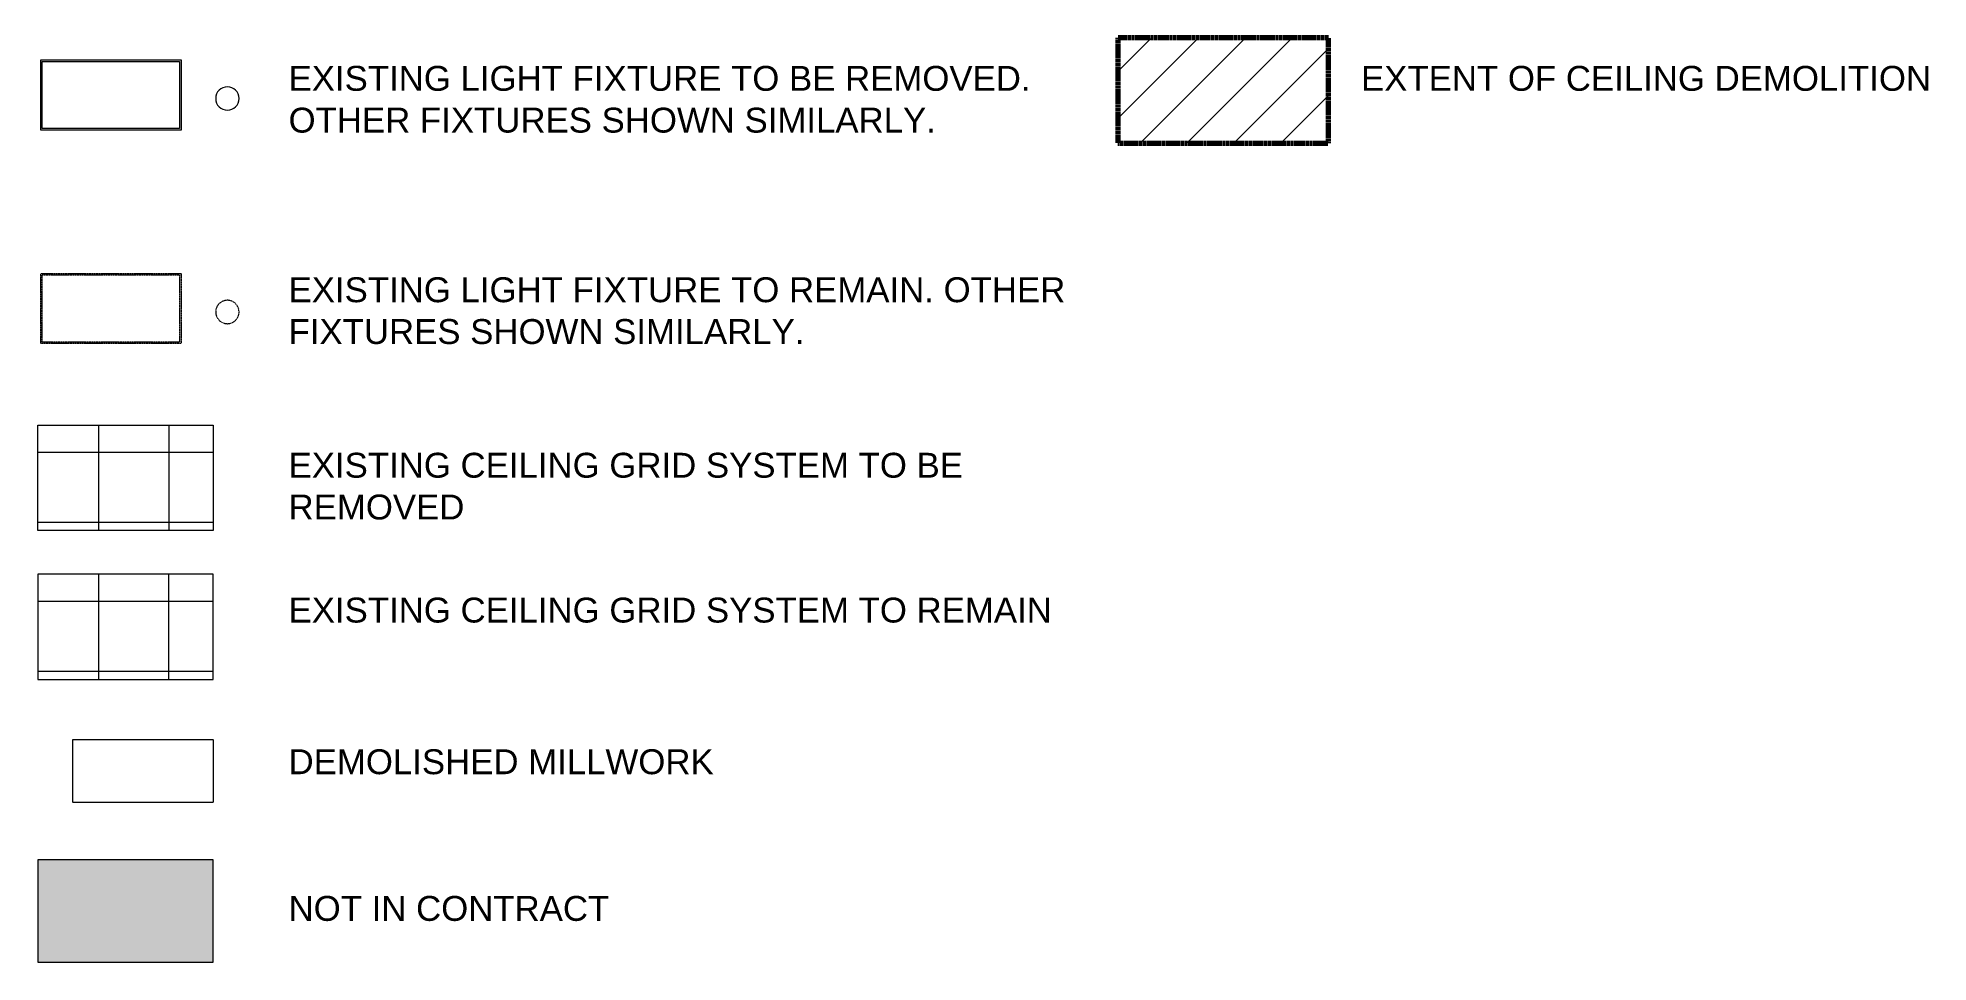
# Model space of a CAD drawing. Header units: inches. Extents: x -203 to 2853, y -968 to 768.
# Drawn here: x 2207 to 2853, y -430 to -114 of the extents above; entities that cross this region are included whole.
import ezdxf

# ---------------------------------------------------------------- set-up
doc = ezdxf.new("R2010")
doc.units = ezdxf.units.IN
doc.header["$MEASUREMENT"] = 0
for name, pattern in [('Dash 1_16_', [0.125, 0.0625, -0.0625]), ('Dash 1_8_', [0.25, 0.125, -0.125]), ('Demolished 3_16_', [0.28125, 0.1875, -0.09375])]:
    doc.linetypes.add(name, pattern=pattern)
for name, color, linetype, lineweight in [('A-DETL', 90, 'Dash 1_8_', 70), ('A-DETL-DEMO', 6, 'Demolished 3_16_', 9), ('A-DETL-GENF', 92, 'Continuous', 9), ('A-DETL-MBND', 5, 'Continuous', 9), ('A-DETL-THIN', 151, 'Continuous', 9), ('G-ANNO-TEXT', 231, 'Continuous', 9)]:
    doc.layers.add(name, color=color, linetype=linetype, lineweight=lineweight)
doc.styles.add('Swis721 Lt BT', font='swissl.ttf', dxfattribs={"height": 8.514638})

msp = doc.modelspace()

# ---------------------------------------------------------------- texts
at = {"layer": 'G-ANNO-TEXT', "color": 7, "char_height": 8.5146, "attachment_point": 1, "line_spacing_factor": 1.00667, "style": 'Swis721 Lt BT'}
for s, insert, width in [('EXISTING LIGHT FIXTURE TO BE REMOVED.\\POTHER FIXTURES SHOWN SIMILARLY.', (2292.32, -123.84), 280.368), ('EXTENT OF CEILING DEMOLITION', (2659.09, -123.84), 217.944), ('EXISTING LIGHT FIXTURE TO REMAIN. OTHER\\PFIXTURES SHOWN SIMILARLY.', (2292.32, -196.12), 293.544), ('EXISTING CEILING GRID SYSTEM TO BE\\PREMOVED', (2292.32, -256.12), 255.204), ('EXISTING CEILING GRID SYSTEM TO REMAIN', (2292.32, -305.65), 289.008), ('DEMOLISHED MILLWORK', (2292.32, -357.5), 163.836), ('NOT IN CONTRACT', (2292.32, -407.65), 123.12)]:
    msp.add_mtext(s, dxfattribs=dict(at, insert=insert, width=width))

# ---------------------------------------------------------------- hatches: boundary and pattern name
at = {"layer": 'A-DETL-GENF'}
h = msp.add_hatch(dxfattribs=at)
h.set_pattern_fill('FP_9', style=0, pattern_type=2)
h.set_pattern_definition([(45, (1580.019, 0), (-8.01223, 8.01223), [])])
h.paths.add_polyline_path([(2647.92, -150.24), (2647.92, -114.24), (2575.92, -114.24), (2575.92, -150.24)], flags=0)
h = msp.add_hatch(dxfattribs=at)
h.set_pattern_fill('FP_8', style=0, pattern_type=2)
h.set_pattern_definition([(0, (907.323, -354.86), (0, 24), []), (90, (907.323, -354.86), (-48, 3e-15), [])])
h.paths.add_polyline_path([(2266.56, -333.67), (2266.56, -297.67), (2206.56, -297.67), (2206.56, -333.67)], flags=0)
msp.add_hatch(color=9, dxfattribs=at).paths.add_polyline_path([(2266.56, -430.29), (2266.56, -395.29), (2206.56, -395.29), (2206.56, -430.29)], flags=0)

# ---------------------------------------------------------------- linework, layer by layer
at = {"layer": 'A-DETL'}
for p, q in [((2647.92, -114.24), (2575.92, -114.24)), ((2575.92, -114.24), (2575.92, -150.24)), ((2647.92, -150.24), (2647.92, -114.24)), ((2575.92, -150.24), (2647.92, -150.24))]:
    msp.add_line(p, q, dxfattribs=at)
at = {"layer": 'A-DETL', "linetype": 'Dash 1_16_', "lineweight": 9}
for p, q in [((2207.56, -194.79), (2255.56, -194.79)), ((2207.56, -218.79), (2207.56, -194.79)), ((2208.06, -195.29), (2255.06, -195.29)), ((2208.06, -218.29), (2208.06, -195.29)), ((2255.06, -195.29), (2255.06, -218.29)), ((2255.56, -194.79), (2255.56, -218.79)), ((2255.56, -218.79), (2207.56, -218.79)), ((2255.06, -218.29), (2208.06, -218.29))]:
    msp.add_line(p, q, dxfattribs=at)
at = {"layer": 'A-DETL', "linetype": 'Continuous', "lineweight": 9}
msp.add_line((2227.32, -297.67), (2227.32, -333.67), dxfattribs=at)
at = {"layer": 'A-DETL', "linetype": 'Dash 1_16_', "lineweight": 9}
for start, end in [(0, 180), (180, 0)]:
    msp.add_arc((2271.39, -207.98), 4, start, end, dxfattribs=at)
at = {"layer": 'A-DETL-DEMO'}
for p, q in [((2207.56, -131.46), (2207.56, -127.96)), ((2227.32, -246.67), (2227.32, -282.67)), ((2251.32, -246.67), (2251.32, -282.67)), ((2206.56, -255.86), (2266.56, -255.86)), ((2206.56, -279.86), (2266.56, -279.86)), ((2218.56, -354.14), (2266.56, -354.14)), ((2218.56, -375.64), (2218.56, -354.14)), ((2266.56, -354.14), (2266.56, -375.64)), ((2266.56, -375.64), (2218.56, -375.64))]:
    msp.add_line(p, q, dxfattribs=at)
at = {"layer": 'A-DETL-MBND'}
for p, q in [((2207.56, -121.79), (2255.56, -121.79)), ((2207.56, -145.79), (2207.56, -121.79)), ((2208.06, -122.29), (2255.06, -122.29)), ((2208.06, -145.29), (2208.06, -122.29)), ((2255.06, -122.29), (2255.06, -145.29)), ((2255.56, -121.79), (2255.56, -145.79)), ((2255.56, -145.79), (2207.56, -145.79)), ((2255.06, -145.29), (2208.06, -145.29))]:
    msp.add_line(p, q, dxfattribs=at)
for start, end in [(0, 180), (180, 360)]:
    msp.add_arc((2271.39, -134.98), 4, start, end, dxfattribs=at)
at = {"layer": 'A-DETL-THIN'}
for p, q in [((2206.56, -246.67), (2266.56, -246.67)), ((2206.56, -282.67), (2206.56, -246.67)), ((2266.56, -246.67), (2266.56, -282.67)), ((2266.56, -282.67), (2206.56, -282.67)), ((2266.56, -297.67), (2206.56, -297.67)), ((2206.56, -297.67), (2206.56, -333.67)), ((2266.56, -333.67), (2266.56, -297.67)), ((2206.56, -333.67), (2266.56, -333.67)), ((2266.56, -395.29), (2206.56, -395.29)), ((2206.56, -395.29), (2206.56, -430.29)), ((2266.56, -430.29), (2266.56, -395.29)), ((2206.56, -430.29), (2266.56, -430.29))]:
    msp.add_line(p, q, dxfattribs=at)

msp.set_redraw_order([(e.dxf.handle, doc.entitydb.next_handle()) for e in msp.query("TEXT MTEXT ATTDEF DIMENSION ARC_DIMENSION")])  # texts and dimensions are drawn at this point

doc.saveas('drawing.dxf')
